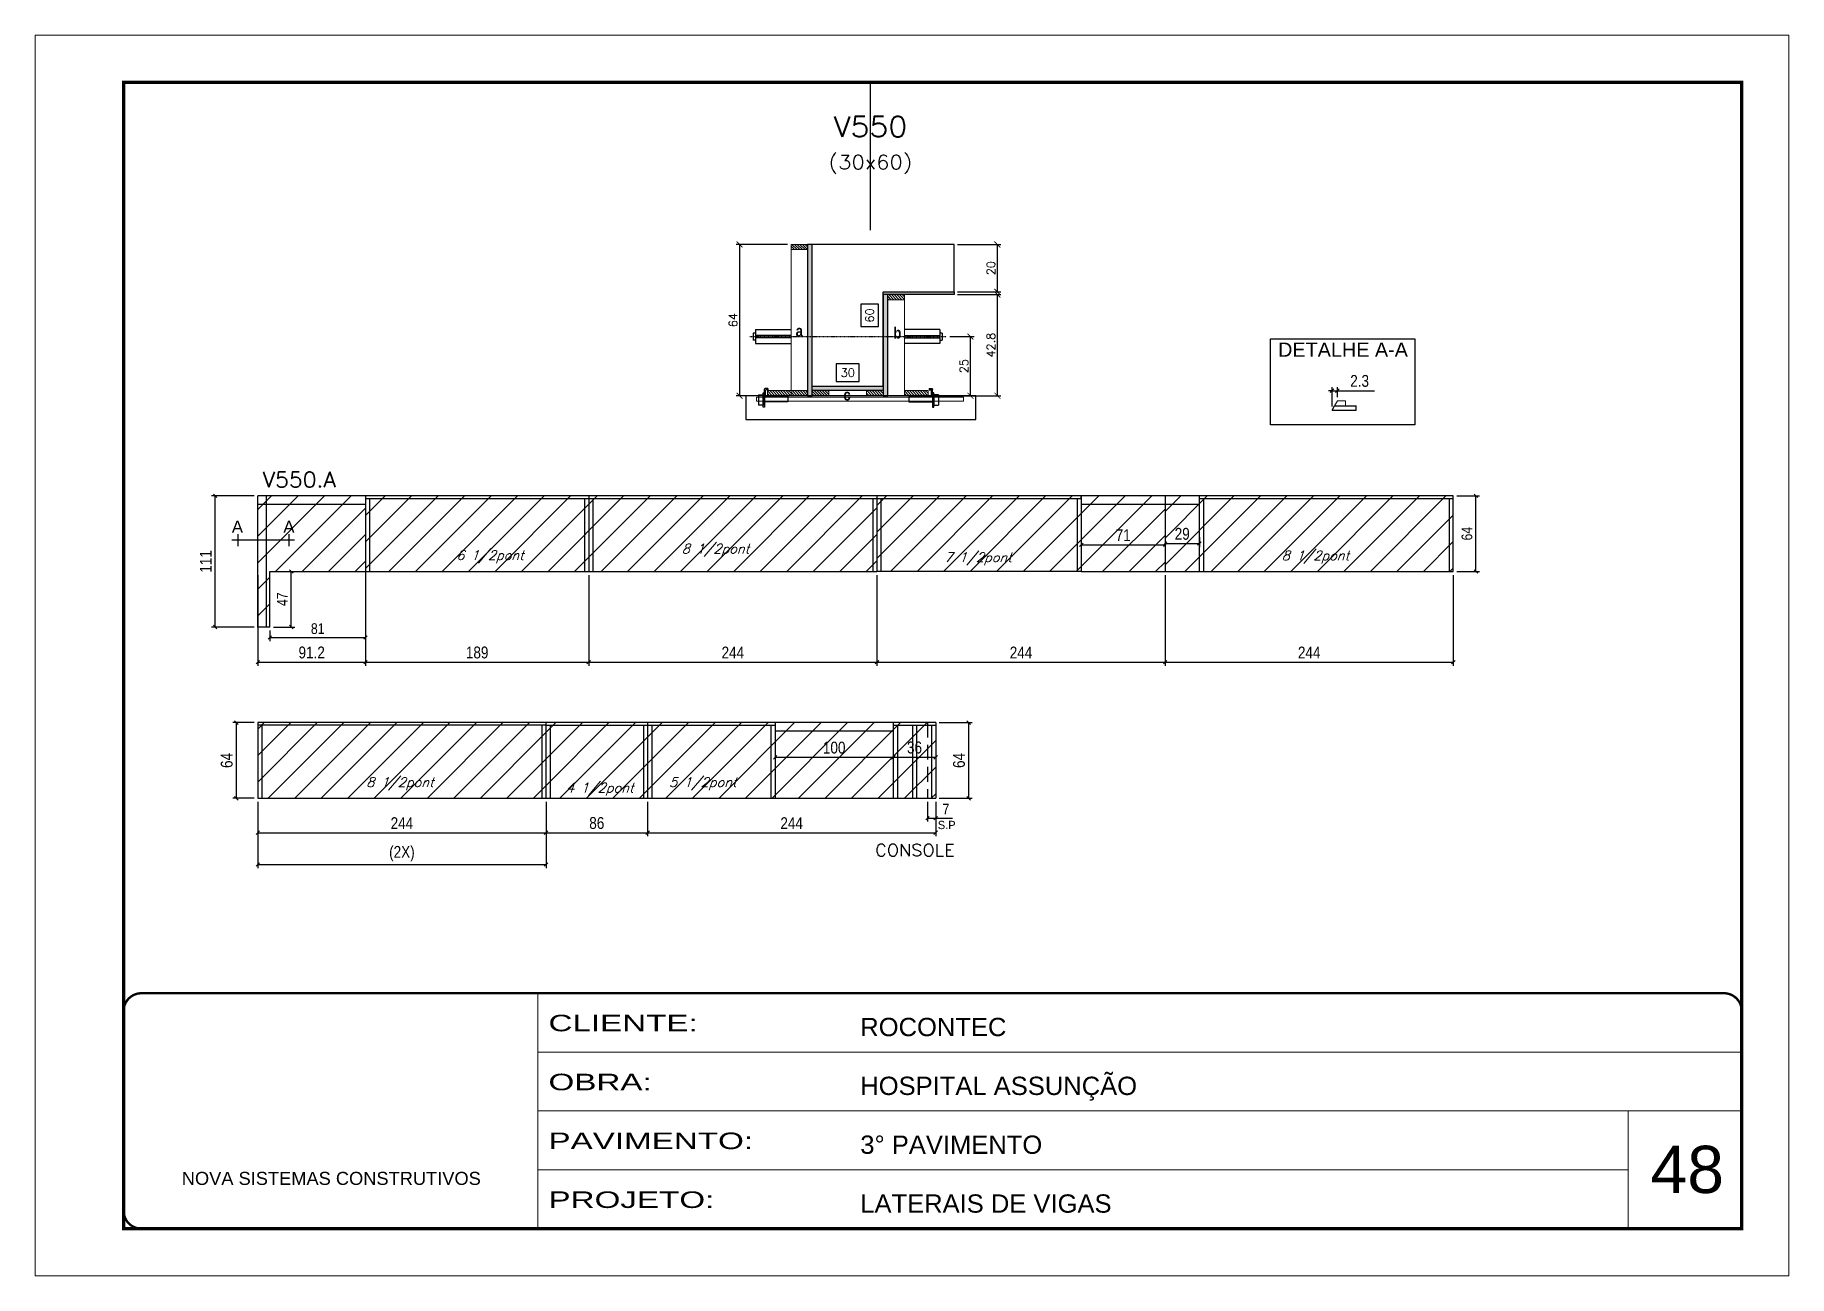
# Model space of a CAD drawing. Extents: x -21493 to -15213, y -12134 to 11887.
# Drawn here: x -16738 to -15253, y -1797 to -747 of the extents above; entities that cross this region are included whole.
import ezdxf
from ezdxf.enums import TextEntityAlignment as Align

# ---------------------------------------------------------------- set-up
doc = ezdxf.new("R2010")
doc.units = 0
for name, pattern in [('CONTINUO', [0]), ('DASHED', [0.75, 0.5, -0.25]), ('HIDDEN', [0.375, 0.25, -0.125])]:
    doc.linetypes.add(name, pattern=pattern)
for name, color, linetype in [('5', 5, 'Continuous'), ('barrote', 251, 'Continuous'), ('COTA', 241, 'Continuous'), ('Cota Seção (2x)', 4, 'Continuous'), ('detalhes', 4, 'Continuous'), ('Painéis', 200, 'Continuous'), ('presilha', 1, 'Continuous'), ('Reaproveitamento', 251, 'Continuous'), ('SARR_2.2x7', 40, 'Continuous'), ('SARR_3.5x7', 81, 'Continuous'), ('TENSOR', 3, 'Continuous'), ('texto', 7, 'Continuous'), ('Texto de Titulo', 7, 'Continuous'), ('Texto Qtd Sarr', 242, 'Continuous')]:
    doc.layers.add(name, color=color, linetype=linetype)
for name, color, linetype, lineweight in [('CARIMBO', 255, 'Continuous', 9), ('CONCRETO', 251, 'Continuous', 25), ('Folhas', 255, 'Continuous', 9), ('Hachura', 251, 'Continuous', 9), ('Madeira', 126, 'Continuous', 18), ('Sarr 2.2x7', 40, 'Continuous', 9), ('SARRAFO DE PRESSAO', 251, 'DASHED', 9), ('SCO-___-LAJ', 2, 'Continuous', 0), ('Texto Seção', 7, 'Continuous', 15)]:
    doc.layers.add(name, color=color, linetype=linetype, lineweight=lineweight)
doc.styles.add('ARIAL', font='arial.ttf')
doc.styles.add('COTA TECNICA', font='techl___.ttf', dxfattribs={"height": 10})
doc.styles.add('COTA TECNICA-50', font='techl___.ttf', dxfattribs={"height": 9})
doc.styles.add('REGUA-120', font='ROMANS.shx', dxfattribs={"height": 15})
doc.styles.add('Romans', font='romans.shx')
doc.styles.add('ROMAS860', font='ROMAS860.SHX')
doc.styles.get("Standard").update_dxf_attribs({"font": 'arial.ttf'})
doc.styles.add('TECNICA', font='techb___.ttf', dxfattribs={"height": 10})
doc.styles.add('Tecnologia', font='')
doc.styles.get('Tecnologia').set_extended_font_data('Forgotten Futurist')
doc.dimstyles.new('COTA PAINEL-50', dxfattribs={"dimtxt": 9, "dimasz": 3, "dimexe": 3, "dimexo": 3, "dimgap": 3, "dimtad": 1, "dimdec": 1, "dimzin": 12, "dimdsep": 46, "dimtxsty": 'COTA TECNICA-50', "dimblk1": 'OBLIQUE', "dimblk2": 'OBLIQUE', "dimsah": 1, "dimcen": 0.9, "dimclrd": 4, "dimclre": 4, "dimclrt": 240, "dimadec": 1, "dimazin": 3, "dimtfac": 1, "dimtdec": 1, "dimtmove": 0, "dimatfit": 3, "dimfxl": 1, "dimtolj": 1, "dimtzin": 12, "dimarcsym": 0})
doc.dimstyles.new('Cota Seção (2x)', dxfattribs={"dimtxt": 7, "dimasz": 5, "dimexe": 3, "dimexo": 3, "dimgap": 2, "dimtad": 3, "dimdec": 1, "dimlfac": 0.5, "dimzin": 12, "dimdsep": 46, "dimtxsty": 'Romans', "dimblk": 'ARCHTICK', "dimcen": 0, "dimclrd": 4, "dimclre": 4, "dimclrt": 1, "dimadec": 1, "dimazin": 3, "dimtfac": 1, "dimtdec": 1, "dimtmove": 0, "dimatfit": 3, "dimldrblk": 'OBLIQUE', "dimfxl": 1, "dimtolj": 1, "dimtzin": 12, "dimarcsym": 0})
doc.dimstyles.new('Cota Seção interna', dxfattribs={"dimtxt": 7, "dimasz": 6, "dimexe": 0.18, "dimexo": 2, "dimgap": -4, "dimtad": 3, "dimdec": 1, "dimlfac": 0.5, "dimzin": 12, "dimdsep": 46, "dimtxsty": 'Romans', "dimblk": 'ARCHTICK', "dimcen": 0.09, "dimse1": 1, "dimse2": 1, "dimsd1": 1, "dimsd2": 1, "dimclrd": 180, "dimclre": 5, "dimclrt": 1, "dimadec": 0, "dimazin": 3, "dimtfac": 1, "dimtdec": 1, "dimtofl": 0, "dimtmove": 0, "dimatfit": 3, "dimldrblk": 'ARCHTICK', "dimfxl": 1, "dimtolj": 1, "dimtzin": 0, "dimarcsym": 0})
doc.dimstyles.new('PAINEL', dxfattribs={"dimtxt": 10, "dimasz": 3, "dimexe": 3, "dimexo": 3, "dimgap": 3, "dimtad": 1, "dimdec": 1, "dimzin": 12, "dimdsep": 46, "dimtxsty": 'COTA TECNICA', "dimblk1": 'OBLIQUE', "dimblk2": 'OBLIQUE', "dimsah": 1, "dimcen": 0.9, "dimclrd": 4, "dimclre": 4, "dimclrt": 240, "dimadec": 1, "dimazin": 3, "dimtfac": 1, "dimtdec": 1, "dimtmove": 0, "dimatfit": 3, "dimfxl": 1, "dimtolj": 1, "dimtzin": 12, "dimarcsym": 0})
pattern_1 = [(315, (6807.4782, -9231.902), (1.12253202, 1.12253202), [])]
pattern_2 = [(45, (-157059.198, -32935.718), (-11.2253202, 11.2253202), [])]

msp = doc.modelspace()

# ---------------------------------------------------------------- texts
at = {"layer": '5', "color": 7, "linetype": 'Continuous'}
msp.add_text('DETALHE A-A', height=12, rotation=359.99996, dxfattribs=at).set_placement((-15685.92, -1019.28))
at = {"layer": '5', "style": 'REGUA-120', "width": 1.1}
msp.add_text('CONSOLE', height=10, dxfattribs=at).set_placement((-16027.14, -1441.86))
at = {"layer": 'CARIMBO', "style": 'ARIAL'}
msp.add_text('48', height=40, dxfattribs=at).set_placement((-15370.55, -1726.95))
at = {"layer": 'detalhes', "style": 'TECNICA'}
for s, p in [('a', (-16094.39, -1002.23)), ('b', (-16011.63, -1003.85)), ('c', (-16053.97, -1056.31))]:
    msp.add_text(s, height=9.6, dxfattribs=at).set_placement(p)
at = {"layer": 'detalhes', "color": 0, "linetype": 'Continuous', "style": 'ARIAL'}
for p in [(-16567.06, -1163.13), (-16523.47, -1163.13)]:
    msp.add_text('A', height=10.22, dxfattribs=at).set_placement(p, align=Align.MIDDLE_CENTER)
at = {"layer": 'texto', "color": 2, "char_height": 8, "attachment_point": 5, "style": 'Romans'}
for s, insert in [('{\\Q19;\\C256;6 1/2pont}', (-16353.18, -1188.51)), ('{\\Q19;\\C256;8 1/2pont}', (-16162.27, -1183.05)), ('{\\Q19;\\C256;7 1/2pont}', (-15939.94, -1190.28)), ('{\\Q19;\\C256;8 1/2pont}', (-15654.34, -1188.79)), ('{\\Q19;\\C256;8 1/2pont}', (-16429.45, -1380.66)), ('{\\Q19;\\C256;4 1/2pont}', (-16260.25, -1385.28)), ('{\\Q19;\\C256;5 1/2pont}', (-16172.99, -1380.66))]:
    msp.add_mtext(s, dxfattribs=dict(at, insert=insert))
at = {"layer": 'texto', "color": 4, "insert": (-15966.52, -1415.54), "char_height": 7, "attachment_point": 5, "style": 'ROMAS860'}
msp.add_mtext('S.P', dxfattribs=at)
at = {"layer": 'Texto Seção', "style": 'REGUA-120', "width": 1.05}
msp.add_text('V550.A', height=13, dxfattribs=at).set_placement((-16545.71, -1129.78))

# ---------------------------------------------------------------- blocks, each defined once
blk = doc.blocks.new('_Oblique')
at = {"color": 0, "linetype": 'ByBlock', "lineweight": -2}
blk.add_line((-0.5, -0.5), (0.5, 0.5), dxfattribs=at)
blk = doc.blocks.new('*D40')
at = {"layer": 'COTA', "color": 4, "linetype": 'ByBlock', "lineweight": -2, "transparency": 16777216}
for p, q in [((-15781.6, -1204), (-15781.6, -1280.7)), ((-15537.6, -1204), (-15537.6, -1280.7)), ((-15781.6, -1277.7), (-15537.6, -1277.7))]:
    blk.add_line(p, q, dxfattribs=at)
at = {"layer": 'Defpoints', "color": 0, "linetype": 'ByBlock', "transparency": 16777216}
for p in [(-15781.6, -1201), (-15537.6, -1201), (-15537.6, -1277.7)]:
    blk.add_point(p, dxfattribs=at)
at = {"layer": 'COTA', "color": 4, "linetype": 'ByBlock', "lineweight": -2, "transparency": 16777216, "xscale": 3, "yscale": 3, "zscale": 3, "rotation": 180}
blk.add_blockref('_Oblique', (-15781.6, -1277.7), dxfattribs=at)
at = {"layer": 'COTA', "color": 4, "linetype": 'ByBlock', "lineweight": -2, "transparency": 16777216, "xscale": 3, "yscale": 3, "zscale": 3}
blk.add_blockref('_Oblique', (-15537.6, -1277.7), dxfattribs=at)
at = {"layer": 'COTA', "color": 240, "linetype": 'ByBlock', "transparency": 16777216, "insert": (-15659.6, -1269.6), "char_height": 10, "attachment_point": 5, "style": 'COTA TECNICA'}
blk.add_mtext('\\A1;244', dxfattribs=at)
blk = doc.blocks.new('*D576')
at = {"layer": 'COTA', "color": 4, "linetype": 'ByBlock', "lineweight": -2, "transparency": 16777216}
for p, q in [((-16025.6, -1204), (-16025.6, -1280.7)), ((-15781.6, -1204), (-15781.6, -1280.7)), ((-16025.6, -1277.7), (-15781.6, -1277.7))]:
    blk.add_line(p, q, dxfattribs=at)
at = {"layer": 'Defpoints', "color": 0, "linetype": 'ByBlock', "transparency": 16777216}
for p in [(-16025.6, -1201), (-15781.6, -1201), (-15781.6, -1277.7)]:
    blk.add_point(p, dxfattribs=at)
at = {"layer": 'COTA', "color": 4, "linetype": 'ByBlock', "lineweight": -2, "transparency": 16777216, "xscale": 3, "yscale": 3, "zscale": 3, "rotation": 180}
blk.add_blockref('_Oblique', (-16025.6, -1277.7), dxfattribs=at)
at = {"layer": 'COTA', "color": 4, "linetype": 'ByBlock', "lineweight": -2, "transparency": 16777216, "xscale": 3, "yscale": 3, "zscale": 3}
blk.add_blockref('_Oblique', (-15781.6, -1277.7), dxfattribs=at)
at = {"layer": 'COTA', "color": 240, "linetype": 'ByBlock', "transparency": 16777216, "insert": (-15903.6, -1269.6), "char_height": 10, "attachment_point": 5, "style": 'COTA TECNICA'}
blk.add_mtext('\\A1;244', dxfattribs=at)
blk = doc.blocks.new('*D577')
at = {"layer": 'COTA', "color": 4, "linetype": 'ByBlock', "lineweight": -2, "transparency": 16777216}
for p, q in [((-15852.6, -1173.1), (-15852.6, -1181.4)), ((-15781.6, -1172), (-15781.6, -1181.4)), ((-15852.6, -1178.4), (-15781.6, -1178.4))]:
    blk.add_line(p, q, dxfattribs=at)
at = {"layer": 'Defpoints', "color": 0, "linetype": 'ByBlock', "transparency": 16777216}
for p in [(-15852.6, -1170.1), (-15781.6, -1169), (-15781.6, -1178.4)]:
    blk.add_point(p, dxfattribs=at)
at = {"layer": 'COTA', "color": 4, "linetype": 'ByBlock', "lineweight": -2, "transparency": 16777216, "xscale": 3, "yscale": 3, "zscale": 3, "rotation": 180}
blk.add_blockref('_Oblique', (-15852.6, -1178.4), dxfattribs=at)
at = {"layer": 'COTA', "color": 4, "linetype": 'ByBlock', "lineweight": -2, "transparency": 16777216, "xscale": 3, "yscale": 3, "zscale": 3}
blk.add_blockref('_Oblique', (-15781.6, -1178.4), dxfattribs=at)
at = {"layer": 'COTA', "color": 240, "linetype": 'ByBlock', "transparency": 16777216, "insert": (-15817.1, -1170.3), "char_height": 10, "attachment_point": 5, "style": 'COTA TECNICA'}
blk.add_mtext('\\A1;71', dxfattribs=at)
blk = doc.blocks.new('*D578')
at = {"layer": 'COTA', "color": 4, "linetype": 'ByBlock', "lineweight": -2, "transparency": 16777216}
for p, q in [((-15781.6, -1172), (-15781.6, -1180.3)), ((-15752.6, -1172), (-15752.6, -1180.3)), ((-15781.6, -1177.3), (-15752.6, -1177.3))]:
    blk.add_line(p, q, dxfattribs=at)
at = {"layer": 'Defpoints', "color": 0, "linetype": 'ByBlock', "transparency": 16777216}
for p in [(-15781.6, -1169), (-15752.6, -1169), (-15752.6, -1177.3)]:
    blk.add_point(p, dxfattribs=at)
at = {"layer": 'COTA', "color": 4, "linetype": 'ByBlock', "lineweight": -2, "transparency": 16777216, "xscale": 3, "yscale": 3, "zscale": 3, "rotation": 180}
blk.add_blockref('_Oblique', (-15781.6, -1177.3), dxfattribs=at)
at = {"layer": 'COTA', "color": 4, "linetype": 'ByBlock', "lineweight": -2, "transparency": 16777216, "xscale": 3, "yscale": 3, "zscale": 3}
blk.add_blockref('_Oblique', (-15752.6, -1177.3), dxfattribs=at)
at = {"layer": 'COTA', "color": 240, "linetype": 'ByBlock', "transparency": 16777216, "insert": (-15767.1, -1169.2), "char_height": 10, "attachment_point": 5, "style": 'COTA TECNICA'}
blk.add_mtext('\\A1;29', dxfattribs=at)
blk = doc.blocks.new('_ArchTick')
at = {"color": 0, "linetype": 'ByBlock', "const_width": 0.15}
blk.add_lwpolyline([(-0.5, -0.5), (0.5, 0.5)], dxfattribs=at)
blk = doc.blocks.new('*D41')
at = {"layer": 'COTA', "color": 4, "lineweight": -2, "transparency": 16777216}
for p, q in [((-15957.3, -966.7), (-15920.6, -966.7)), ((-15923.6, -1052.3), (-15923.6, -966.7)), ((-15974.9, -1052.3), (-15920.6, -1052.3))]:
    blk.add_line(p, q, dxfattribs=at)
at = {"layer": 'Defpoints', "color": 0, "transparency": 16777216}
for p in [(-15960.3, -966.7), (-15923.6, -966.7), (-15977.9, -1052.3)]:
    blk.add_point(p, dxfattribs=at)
at = {"layer": 'COTA', "color": 4, "lineweight": -2, "transparency": 16777216, "xscale": 5, "yscale": 5, "zscale": 5}
for p, rotation in [((-15923.6, -966.7), 90), ((-15923.6, -1052.3), 270)]:
    blk.add_blockref('_ArchTick', p, dxfattribs=dict(at, rotation=rotation))
at = {"layer": 'COTA', "color": 1, "transparency": 16777216, "insert": (-15929.1, -1009.5), "char_height": 7, "attachment_point": 5, "rotation": 90, "style": 'Romans'}
blk.add_mtext('\\A1;42.8', dxfattribs=at)
blk = doc.blocks.new('*D42')
at = {"layer": 'COTA', "color": 4, "lineweight": -2, "transparency": 16777216}
for p, q in [((-15957.3, -924.3), (-15920.6, -924.3)), ((-15923.6, -964.3), (-15923.6, -924.3)), ((-15957.3, -964.3), (-15920.6, -964.3))]:
    blk.add_line(p, q, dxfattribs=at)
at = {"layer": 'Defpoints', "color": 0, "transparency": 16777216}
for p in [(-15960.3, -924.3), (-15923.6, -924.3), (-15960.3, -964.3)]:
    blk.add_point(p, dxfattribs=at)
at = {"layer": 'COTA', "color": 4, "lineweight": -2, "transparency": 16777216, "xscale": 5, "yscale": 5, "zscale": 5}
for p, rotation in [((-15923.6, -924.3), 90), ((-15923.6, -964.3), 270)]:
    blk.add_blockref('_ArchTick', p, dxfattribs=dict(at, rotation=rotation))
at = {"layer": 'COTA', "color": 1, "transparency": 16777216, "insert": (-15929.1, -944.3), "char_height": 7, "attachment_point": 5, "rotation": 90, "style": 'Romans'}
blk.add_mtext('\\A1;20', dxfattribs=at)
blk = doc.blocks.new('*D43')
at = {"layer": 'Cota Seção (2x)', "color": 180, "lineweight": -2, "transparency": 16777216}
for p, q in [((-16024.3, -974.8), (-16039.3, -974.8)), ((-16039.3, -974.8), (-16039.3, -993.8)), ((-16024.3, -993.8), (-16024.3, -974.8)), ((-16039.3, -993.8), (-16024.3, -993.8))]:
    blk.add_line(p, q, dxfattribs=at)
at = {"layer": 'Defpoints', "color": 0, "transparency": 16777216}
for p in [(-16020.3, -924.3), (-16020.3, -924.3), (-16020.3, -1044.3)]:
    blk.add_point(p, dxfattribs=at)
at = {"layer": 'Cota Seção (2x)', "color": 1, "transparency": 16777216, "insert": (-16031.8, -984.3), "char_height": 7, "attachment_point": 5, "rotation": 90, "style": 'Romans'}
blk.add_mtext('\\A1;60', dxfattribs=at)
blk = doc.blocks.new('PRESILHA METÁLICA 1')
at = {"layer": 'presilha'}
for p, q in [((0, 13), (6, 13)), ((0, 13), (0, 0)), ((6, 0), (0, 0)), ((6, 15.5), (7.5, 15.5)), ((6, -2.5), (6, 15.5)), ((6, 13), (6, 0)), ((7.5, 10.6), (7.5, 19.9)), ((7.5, 15.5), (7.5, -2.5)), ((37.5, 4.1), (7.5, 4.1)), ((12, 21), (8.6, 21)), ((9, 11.6), (9, 18.9)), ((12, 19.5), (9.6, 19.5)), ((37.5, 11), (9.6, 11)), ((12, 21), (12, 19.5)), ((37.5, 11), (37.5, 4.1)), ((7.5, -2.5), (6, -2.5))]:
    blk.add_line(p, q, dxfattribs=at)
for centre, radius, start, end in [((8.6, 19.9), 1.14, 90, 180), ((9.6, 18.9), 0.57, 90, 180), ((9.6, 11.6), 0.57, 180, 270)]:
    blk.add_arc(centre, radius, start, end, dxfattribs=at)
blk = doc.blocks.new('*D44')
at = {"layer": 'Cota Seção (2x)', "color": 180, "lineweight": -2, "transparency": 16777216}
for p, q in [((-16040.7, -1025.3), (-16060, -1025.3)), ((-16060, -1025.3), (-16060, -1040.3)), ((-16040.7, -1040.3), (-16040.7, -1025.3)), ((-16060, -1040.3), (-16040.7, -1040.3))]:
    blk.add_line(p, q, dxfattribs=at)
at = {"layer": 'Defpoints', "color": 0, "transparency": 16777216}
for p in [(-16080.3, -1044.3), (-16020.3, -1044.3), (-16020.3, -1052.3)]:
    blk.add_point(p, dxfattribs=at)
at = {"layer": 'Cota Seção (2x)', "color": 1, "transparency": 16777216, "insert": (-16050.3, -1032.8), "char_height": 7, "attachment_point": 5, "style": 'Romans'}
blk.add_mtext('\\A1;30', dxfattribs=at)
blk = doc.blocks.new('*D579')
at = {"layer": 'COTA', "color": 4, "lineweight": -2, "transparency": 16777216}
for p, q in [((-16101.3, -924.3), (-16144.9, -924.3)), ((-16141.9, -924.3), (-16141.9, -1052.3)), ((-16101.3, -1052.3), (-16144.9, -1052.3))]:
    blk.add_line(p, q, dxfattribs=at)
at = {"layer": 'Defpoints', "color": 0, "transparency": 16777216}
for p in [(-16098.3, -924.3), (-16141.9, -1052.3), (-16098.3, -1052.3)]:
    blk.add_point(p, dxfattribs=at)
at = {"layer": 'COTA', "color": 4, "lineweight": -2, "transparency": 16777216, "xscale": 5, "yscale": 5, "zscale": 5}
for p, rotation in [((-16141.9, -924.3), 90), ((-16141.9, -1052.3), 270)]:
    blk.add_blockref('_ArchTick', p, dxfattribs=dict(at, rotation=rotation))
at = {"layer": 'COTA', "color": 1, "transparency": 16777216, "insert": (-16147.4, -988.3), "char_height": 7, "attachment_point": 5, "rotation": 90, "style": 'Romans'}
blk.add_mtext('\\A1;64', dxfattribs=at)
blk = doc.blocks.new('*D580')
at = {"layer": 'COTA', "color": 4, "lineweight": -2, "transparency": 16777216}
for p, q in [((-15964, -1002.2), (-15943.4, -1002.2)), ((-15946.4, -1052.3), (-15946.4, -1002.2)), ((-15979.3, -1052.3), (-15943.4, -1052.3))]:
    blk.add_line(p, q, dxfattribs=at)
at = {"layer": 'Defpoints', "color": 0, "transparency": 16777216}
for p in [(-15967, -1002.2), (-15946.4, -1002.2), (-15982.3, -1052.3)]:
    blk.add_point(p, dxfattribs=at)
at = {"layer": 'COTA', "color": 4, "lineweight": -2, "transparency": 16777216, "xscale": 5, "yscale": 5, "zscale": 5}
for p, rotation in [((-15946.4, -1002.2), 90), ((-15946.4, -1052.3), 270)]:
    blk.add_blockref('_ArchTick', p, dxfattribs=dict(at, rotation=rotation))
at = {"layer": 'COTA', "color": 1, "transparency": 16777216, "insert": (-15951.9, -1027.2), "char_height": 7, "attachment_point": 5, "rotation": 90, "style": 'Romans'}
blk.add_mtext('\\A1;25', dxfattribs=at)
blk = doc.blocks.new('titulo1')
at = {"layer": 'Defpoints', "color": 252, "linetype": 'HIDDEN', "ltscale": 2}
blk.add_line((0, 0), (0, 125), dxfattribs=at)
at = {"layer": 'Defpoints', "style": 'Romans', "oblique": 15}
blk.add_attdef('FOLHA', text='', height=10, dxfattribs=at).set_placement((0, 15.6), align=Align.MIDDLE_CENTER)
at = {"layer": 'Texto Qtd Sarr', "color": 3, "style": 'Romans', "oblique": 15}
for tag, height, p in [('TITULO', 17, (0, 71.4)), ('SEÇÃO', 12, (0, 41.5))]:
    blk.add_attdef(tag, text='', height=height, dxfattribs=at).set_placement(p, align=Align.MIDDLE_CENTER)
blk = doc.blocks.new('*D1109')
at = {"layer": 'COTA', "color": 4, "lineweight": -2, "ltscale": 25, "transparency": 16777216}
for p, q in [((-16549.8, -1204), (-16549.8, -1280.7)), ((-16458.6, -1204), (-16458.6, -1280.7)), ((-16549.8, -1277.7), (-16458.6, -1277.7))]:
    blk.add_line(p, q, dxfattribs=at)
at = {"layer": 'Defpoints', "color": 0, "ltscale": 25, "transparency": 16777216}
for p in [(-16549.8, -1201), (-16458.6, -1201), (-16458.6, -1277.7)]:
    blk.add_point(p, dxfattribs=at)
at = {"layer": 'COTA', "color": 4, "lineweight": -2, "ltscale": 25, "transparency": 16777216, "xscale": 3, "yscale": 3, "zscale": 3, "rotation": 180}
blk.add_blockref('_Oblique', (-16549.8, -1277.7), dxfattribs=at)
at = {"layer": 'COTA', "color": 4, "lineweight": -2, "ltscale": 25, "transparency": 16777216, "xscale": 3, "yscale": 3, "zscale": 3}
blk.add_blockref('_Oblique', (-16458.6, -1277.7), dxfattribs=at)
at = {"layer": 'COTA', "color": 240, "ltscale": 25, "transparency": 16777216, "insert": (-16504.2, -1269.6), "char_height": 10, "attachment_point": 5, "style": 'COTA TECNICA'}
blk.add_mtext('\\A1;91.2', dxfattribs=at)
blk = doc.blocks.new('*D1110')
at = {"layer": 'COTA', "color": 4, "lineweight": -2, "ltscale": 25, "transparency": 16777216}
for p, q in [((-16458.6, -1204), (-16458.6, -1280.7)), ((-16269.6, -1204), (-16269.6, -1280.7)), ((-16458.6, -1277.7), (-16269.6, -1277.7))]:
    blk.add_line(p, q, dxfattribs=at)
at = {"layer": 'Defpoints', "color": 0, "ltscale": 25, "transparency": 16777216}
for p in [(-16458.6, -1201), (-16269.6, -1201), (-16269.6, -1277.7)]:
    blk.add_point(p, dxfattribs=at)
at = {"layer": 'COTA', "color": 4, "lineweight": -2, "ltscale": 25, "transparency": 16777216, "xscale": 3, "yscale": 3, "zscale": 3, "rotation": 180}
blk.add_blockref('_Oblique', (-16458.6, -1277.7), dxfattribs=at)
at = {"layer": 'COTA', "color": 4, "lineweight": -2, "ltscale": 25, "transparency": 16777216, "xscale": 3, "yscale": 3, "zscale": 3}
blk.add_blockref('_Oblique', (-16269.6, -1277.7), dxfattribs=at)
at = {"layer": 'COTA', "color": 240, "ltscale": 25, "transparency": 16777216, "insert": (-16364.1, -1269.6), "char_height": 10, "attachment_point": 5, "style": 'COTA TECNICA'}
blk.add_mtext('\\A1;189', dxfattribs=at)
blk = doc.blocks.new('*D1111')
at = {"layer": 'COTA', "color": 4, "lineweight": -2, "ltscale": 25, "transparency": 16777216}
for p, q in [((-16269.6, -1204), (-16269.6, -1280.7)), ((-16025.6, -1204), (-16025.6, -1280.7)), ((-16269.6, -1277.7), (-16025.6, -1277.7))]:
    blk.add_line(p, q, dxfattribs=at)
at = {"layer": 'Defpoints', "color": 0, "ltscale": 25, "transparency": 16777216}
for p in [(-16269.6, -1201), (-16025.6, -1201), (-16025.6, -1277.7)]:
    blk.add_point(p, dxfattribs=at)
at = {"layer": 'COTA', "color": 4, "lineweight": -2, "ltscale": 25, "transparency": 16777216, "xscale": 3, "yscale": 3, "zscale": 3, "rotation": 180}
blk.add_blockref('_Oblique', (-16269.6, -1277.7), dxfattribs=at)
at = {"layer": 'COTA', "color": 4, "lineweight": -2, "ltscale": 25, "transparency": 16777216, "xscale": 3, "yscale": 3, "zscale": 3}
blk.add_blockref('_Oblique', (-16025.6, -1277.7), dxfattribs=at)
at = {"layer": 'COTA', "color": 240, "ltscale": 25, "transparency": 16777216, "insert": (-16147.6, -1269.6), "char_height": 10, "attachment_point": 5, "style": 'COTA TECNICA'}
blk.add_mtext('\\A1;244', dxfattribs=at)
blk = doc.blocks.new('*D534')
at = {"layer": 'COTA', "color": 4, "linetype": 'ByBlock', "lineweight": -2, "transparency": 16777216}
for p, q in [((-15640.2, -1048), (-15643.2, -1048)), ((-15640.2, -1061.5), (-15640.2, -1045)), ((-15640.2, -1048), (-15635.7, -1048)), ((-15635.7, -1053.5), (-15635.7, -1045)), ((-15635.7, -1048), (-15604.2, -1048))]:
    blk.add_line(p, q, dxfattribs=at)
at = {"layer": 'Defpoints', "color": 0, "linetype": 'ByBlock', "transparency": 16777216}
for p in [(-15635.7, -1048), (-15640.2, -1064.5), (-15635.7, -1056.5)]:
    blk.add_point(p, dxfattribs=at)
at = {"layer": 'COTA', "color": 4, "linetype": 'ByBlock', "lineweight": -2, "transparency": 16777216, "xscale": 3, "yscale": 3, "zscale": 3}
blk.add_blockref('_Oblique', (-15640.2, -1048), dxfattribs=at)
at = {"layer": 'COTA', "color": 4, "linetype": 'ByBlock', "lineweight": -2, "transparency": 16777216, "xscale": 3, "yscale": 3, "zscale": 3, "rotation": 180}
blk.add_blockref('_Oblique', (-15635.7, -1048), dxfattribs=at)
at = {"layer": 'COTA', "color": 240, "linetype": 'ByBlock', "transparency": 16777216, "insert": (-15616.9, -1039.8), "char_height": 10, "attachment_point": 5, "style": 'COTA TECNICA'}
blk.add_mtext('\\A1;2.3', dxfattribs=at)
blk = doc.blocks.new('*D627')
at = {"layer": 'COTA', "color": 4, "lineweight": -2, "ltscale": 25, "transparency": 16777216}
for p, q in [((-16549.8, -1395.9), (-16549.8, -1425.1)), ((-16305.8, -1395.9), (-16305.8, -1425.1)), ((-16549.8, -1422.1), (-16305.8, -1422.1))]:
    blk.add_line(p, q, dxfattribs=at)
at = {"layer": 'Defpoints', "color": 0, "ltscale": 25, "transparency": 16777216}
for p in [(-16549.8, -1392.9), (-16305.8, -1392.9), (-16305.8, -1422.1)]:
    blk.add_point(p, dxfattribs=at)
at = {"layer": 'COTA', "color": 4, "lineweight": -2, "ltscale": 25, "transparency": 16777216, "xscale": 3, "yscale": 3, "zscale": 3, "rotation": 180}
blk.add_blockref('_Oblique', (-16549.8, -1422.1), dxfattribs=at)
at = {"layer": 'COTA', "color": 4, "lineweight": -2, "ltscale": 25, "transparency": 16777216, "xscale": 3, "yscale": 3, "zscale": 3}
blk.add_blockref('_Oblique', (-16305.8, -1422.1), dxfattribs=at)
at = {"layer": 'COTA', "color": 240, "ltscale": 25, "transparency": 16777216, "insert": (-16427.8, -1414), "char_height": 10, "attachment_point": 5, "style": 'COTA TECNICA'}
blk.add_mtext('\\A1;244', dxfattribs=at)
blk = doc.blocks.new('*D57')
at = {"layer": 'COTA', "color": 4, "lineweight": -2, "ltscale": 25, "transparency": 16777216}
for p, q in [((-16549.8, -1395.9), (-16549.8, -1452)), ((-16305.8, -1395.9), (-16305.8, -1452)), ((-16549.8, -1449), (-16305.8, -1449))]:
    blk.add_line(p, q, dxfattribs=at)
at = {"layer": 'Defpoints', "color": 0, "ltscale": 25, "transparency": 16777216}
for p in [(-16549.8, -1392.9), (-16305.8, -1392.9), (-16305.8, -1449)]:
    blk.add_point(p, dxfattribs=at)
at = {"layer": 'COTA', "color": 4, "lineweight": -2, "ltscale": 25, "transparency": 16777216, "xscale": 3, "yscale": 3, "zscale": 3, "rotation": 180}
blk.add_blockref('_Oblique', (-16549.8, -1449), dxfattribs=at)
at = {"layer": 'COTA', "color": 4, "lineweight": -2, "ltscale": 25, "transparency": 16777216, "xscale": 3, "yscale": 3, "zscale": 3}
blk.add_blockref('_Oblique', (-16305.8, -1449), dxfattribs=at)
at = {"layer": 'COTA', "color": 240, "ltscale": 25, "transparency": 16777216, "insert": (-16427.8, -1439.8), "char_height": 10, "attachment_point": 5, "style": 'COTA TECNICA'}
blk.add_mtext('\\A1;(2X)', dxfattribs=at)
blk = doc.blocks.new('*D641')
at = {"layer": 'COTA', "color": 4, "lineweight": -2, "ltscale": 25, "transparency": 16777216}
for p, q in [((-16305.8, -1395.9), (-16305.8, -1425.1)), ((-16219.8, -1395.9), (-16219.8, -1425.1)), ((-16305.8, -1422.1), (-16219.8, -1422.1))]:
    blk.add_line(p, q, dxfattribs=at)
at = {"layer": 'Defpoints', "color": 0, "ltscale": 25, "transparency": 16777216}
for p in [(-16305.8, -1392.9), (-16219.8, -1392.9), (-16219.8, -1422.1)]:
    blk.add_point(p, dxfattribs=at)
at = {"layer": 'COTA', "color": 4, "lineweight": -2, "ltscale": 25, "transparency": 16777216, "xscale": 3, "yscale": 3, "zscale": 3, "rotation": 180}
blk.add_blockref('_Oblique', (-16305.8, -1422.1), dxfattribs=at)
at = {"layer": 'COTA', "color": 4, "lineweight": -2, "ltscale": 25, "transparency": 16777216, "xscale": 3, "yscale": 3, "zscale": 3}
blk.add_blockref('_Oblique', (-16219.8, -1422.1), dxfattribs=at)
at = {"layer": 'COTA', "color": 240, "ltscale": 25, "transparency": 16777216, "insert": (-16262.8, -1413.9), "char_height": 10, "attachment_point": 5, "style": 'COTA TECNICA'}
blk.add_mtext('\\A1;86', dxfattribs=at)
blk = doc.blocks.new('*D58')
at = {"layer": 'COTA', "color": 4, "linetype": 'ByBlock', "lineweight": -2, "transparency": 16777216}
for p, q in [((-15982.8, -1395.9), (-15982.8, -1412.7)), ((-15982.8, -1409.7), (-15975.8, -1409.7)), ((-15975.8, -1395.9), (-15975.8, -1412.7)), ((-15975.8, -1409.7), (-15961.7, -1409.7))]:
    blk.add_line(p, q, dxfattribs=at)
at = {"layer": 'Defpoints', "color": 0, "linetype": 'ByBlock', "transparency": 16777216}
for p in [(-15982.8, -1392.9), (-15975.8, -1392.9), (-15975.8, -1409.7)]:
    blk.add_point(p, dxfattribs=at)
at = {"layer": 'COTA', "color": 4, "linetype": 'ByBlock', "lineweight": -2, "transparency": 16777216, "xscale": 3, "yscale": 3, "zscale": 3, "rotation": 180}
blk.add_blockref('_Oblique', (-15982.8, -1409.7), dxfattribs=at)
at = {"layer": 'COTA', "color": 4, "linetype": 'ByBlock', "lineweight": -2, "transparency": 16777216, "xscale": 3, "yscale": 3, "zscale": 3}
blk.add_blockref('_Oblique', (-15975.8, -1409.7), dxfattribs=at)
at = {"layer": 'COTA', "color": 240, "linetype": 'ByBlock', "transparency": 16777216, "insert": (-15967.2, -1402.1), "char_height": 9, "attachment_point": 5, "style": 'COTA TECNICA-50'}
blk.add_mtext('\\A1;7', dxfattribs=at)
blk = doc.blocks.new('*D642')
at = {"layer": 'COTA', "color": 4, "lineweight": -2, "ltscale": 25, "transparency": 16777216}
for p, q in [((-16111.8, -1338.9), (-16111.8, -1361.2)), ((-16011.8, -1338.9), (-16011.8, -1361.2)), ((-16111.8, -1358.2), (-16011.8, -1358.2))]:
    blk.add_line(p, q, dxfattribs=at)
at = {"layer": 'Defpoints', "color": 0, "ltscale": 25, "transparency": 16777216}
for p in [(-16111.8, -1335.9), (-16011.8, -1335.9), (-16011.8, -1358.2)]:
    blk.add_point(p, dxfattribs=at)
at = {"layer": 'COTA', "color": 4, "lineweight": -2, "ltscale": 25, "transparency": 16777216, "xscale": 3, "yscale": 3, "zscale": 3, "rotation": 180}
blk.add_blockref('_Oblique', (-16111.8, -1358.2), dxfattribs=at)
at = {"layer": 'COTA', "color": 4, "lineweight": -2, "ltscale": 25, "transparency": 16777216, "xscale": 3, "yscale": 3, "zscale": 3}
blk.add_blockref('_Oblique', (-16011.8, -1358.2), dxfattribs=at)
at = {"layer": 'COTA', "color": 240, "ltscale": 25, "transparency": 16777216, "insert": (-16061.8, -1350.1), "char_height": 10, "attachment_point": 5, "style": 'COTA TECNICA'}
blk.add_mtext('\\A1;100', dxfattribs=at)
blk = doc.blocks.new('*D643')
at = {"layer": 'COTA', "color": 4, "lineweight": -2, "ltscale": 25, "transparency": 16777216}
for p, q in [((-16011.8, -1338.9), (-16011.8, -1361.2)), ((-16011.8, -1358.2), (-15975.8, -1358.2))]:
    blk.add_line(p, q, dxfattribs=at)
at = {"layer": 'Defpoints', "color": 0, "ltscale": 25, "transparency": 16777216}
for p in [(-16011.8, -1335.9), (-15975.8, -1358.2), (-15975.8, -1358.2)]:
    blk.add_point(p, dxfattribs=at)
at = {"layer": 'COTA', "color": 4, "lineweight": -2, "ltscale": 25, "transparency": 16777216, "xscale": 3, "yscale": 3, "zscale": 3, "rotation": 180}
blk.add_blockref('_Oblique', (-16011.8, -1358.2), dxfattribs=at)
at = {"layer": 'COTA', "color": 4, "lineweight": -2, "ltscale": 25, "transparency": 16777216, "xscale": 3, "yscale": 3, "zscale": 3}
blk.add_blockref('_Oblique', (-15975.8, -1358.2), dxfattribs=at)
at = {"layer": 'COTA', "color": 240, "ltscale": 25, "transparency": 16777216, "insert": (-15993.8, -1350), "char_height": 10, "attachment_point": 5, "style": 'COTA TECNICA'}
blk.add_mtext('\\A1;36', dxfattribs=at)
blk = doc.blocks.new('*D644')
at = {"layer": 'COTA', "color": 4, "lineweight": -2, "ltscale": 25, "transparency": 16777216}
for p, q in [((-16219.8, -1395.9), (-16219.8, -1425.1)), ((-15975.8, -1395.9), (-15975.8, -1425.1)), ((-16219.8, -1422.1), (-15975.8, -1422.1))]:
    blk.add_line(p, q, dxfattribs=at)
at = {"layer": 'Defpoints', "color": 0, "ltscale": 25, "transparency": 16777216}
for p in [(-16219.8, -1392.9), (-15975.8, -1392.9), (-15975.8, -1422.1)]:
    blk.add_point(p, dxfattribs=at)
at = {"layer": 'COTA', "color": 4, "lineweight": -2, "ltscale": 25, "transparency": 16777216, "xscale": 3, "yscale": 3, "zscale": 3, "rotation": 180}
blk.add_blockref('_Oblique', (-16219.8, -1422.1), dxfattribs=at)
at = {"layer": 'COTA', "color": 4, "lineweight": -2, "ltscale": 25, "transparency": 16777216, "xscale": 3, "yscale": 3, "zscale": 3}
blk.add_blockref('_Oblique', (-15975.8, -1422.1), dxfattribs=at)
at = {"layer": 'COTA', "color": 240, "ltscale": 25, "transparency": 16777216, "insert": (-16097.8, -1414), "char_height": 10, "attachment_point": 5, "style": 'COTA TECNICA'}
blk.add_mtext('\\A1;244', dxfattribs=at)
blk = doc.blocks.new('*D645')
at = {"layer": 'COTA', "color": 4, "lineweight": -2, "ltscale": 25, "transparency": 16777216}
for p, q in [((-15972.8, -1328.9), (-15945, -1328.9)), ((-15948, -1328.9), (-15948, -1392.9)), ((-15972.8, -1392.9), (-15945, -1392.9))]:
    blk.add_line(p, q, dxfattribs=at)
at = {"layer": 'Defpoints', "color": 0, "ltscale": 25, "transparency": 16777216}
for p in [(-15975.8, -1328.9), (-15975.8, -1392.9), (-15948, -1392.9)]:
    blk.add_point(p, dxfattribs=at)
at = {"layer": 'COTA', "color": 4, "lineweight": -2, "ltscale": 25, "transparency": 16777216, "xscale": 3, "yscale": 3, "zscale": 3}
for p, rotation in [((-15948, -1328.9), 90), ((-15948, -1392.9), 270)]:
    blk.add_blockref('_Oblique', p, dxfattribs=dict(at, rotation=rotation))
at = {"layer": 'COTA', "color": 240, "ltscale": 25, "transparency": 16777216, "insert": (-15956.1, -1360.9), "char_height": 10, "attachment_point": 5, "rotation": 90, "style": 'COTA TECNICA'}
blk.add_mtext('\\A1;64', dxfattribs=at)
blk = doc.blocks.new('*D646')
at = {"layer": 'COTA', "color": 4, "lineweight": -2, "ltscale": 25, "transparency": 16777216}
for p, q in [((-16552.8, -1137), (-16588.9, -1137)), ((-16585.9, -1248), (-16585.9, -1137)), ((-16552.8, -1248), (-16588.9, -1248))]:
    blk.add_line(p, q, dxfattribs=at)
at = {"layer": 'Defpoints', "color": 0, "ltscale": 25, "transparency": 16777216}
for p in [(-16585.9, -1137), (-16549.8, -1137), (-16549.8, -1248)]:
    blk.add_point(p, dxfattribs=at)
at = {"layer": 'COTA', "color": 4, "lineweight": -2, "ltscale": 25, "transparency": 16777216, "xscale": 3, "yscale": 3, "zscale": 3}
for p, rotation in [((-16585.9, -1137), 90), ((-16585.9, -1248), 270)]:
    blk.add_blockref('_Oblique', p, dxfattribs=dict(at, rotation=rotation))
at = {"layer": 'COTA', "color": 240, "ltscale": 25, "transparency": 16777216, "insert": (-16593.9, -1192.5), "char_height": 10, "attachment_point": 5, "rotation": 90, "style": 'COTA TECNICA'}
blk.add_mtext('\\A1;111', dxfattribs=at)
blk = doc.blocks.new('*D647')
at = {"layer": 'COTA', "color": 4, "lineweight": -2, "ltscale": 25, "transparency": 16777216}
for p, q in [((-16552.8, -1328.9), (-16571, -1328.9)), ((-16568, -1392.9), (-16568, -1328.9)), ((-16552.8, -1392.9), (-16571, -1392.9))]:
    blk.add_line(p, q, dxfattribs=at)
at = {"layer": 'Defpoints', "color": 0, "ltscale": 25, "transparency": 16777216}
for p in [(-16568, -1328.9), (-16549.8, -1328.9), (-16549.8, -1392.9)]:
    blk.add_point(p, dxfattribs=at)
at = {"layer": 'COTA', "color": 4, "lineweight": -2, "ltscale": 25, "transparency": 16777216, "xscale": 3, "yscale": 3, "zscale": 3}
for p, rotation in [((-16568, -1328.9), 90), ((-16568, -1392.9), 270)]:
    blk.add_blockref('_Oblique', p, dxfattribs=dict(at, rotation=rotation))
at = {"layer": 'COTA', "color": 240, "ltscale": 25, "transparency": 16777216, "insert": (-16576.1, -1360.9), "char_height": 10, "attachment_point": 5, "rotation": 90, "style": 'COTA TECNICA'}
blk.add_mtext('\\A1;64', dxfattribs=at)
blk = doc.blocks.new('9999999999')
at = {"color": 30, "linetype": 'CONTINUO'}
for p, q in [((98564.6, 34230.2), (98564.6, 34429.4)), ((98564.6, 34379.6), (99584, 34379.6)), ((98564.6, 34329.8), (99488, 34329.8)), ((99584, 34329.8), (99488, 34329.8)), ((99488, 34329.8), (99488, 34230.2)), ((98564.6, 34280), (99488, 34280))]:
    blk.add_line(p, q, dxfattribs=at)
at = {"color": 30, "linetype": 'CONTINUO', "const_width": 2}
blk.add_lwpolyline([(99584, 34230.2), (99584, 34414.4, 0.414214), (99569, 34429.4), (98229, 34429.4, 0.414214), (98214, 34414.4), (98214, 34245.2, 0.414214), (98229, 34230.2), (99584, 34230.2)], format="xyb", dxfattribs=at)
at = {"layer": 'Folhas'}
blk.add_lwpolyline([(98139, 34190.2), (99624, 34190.2), (99624, 35240.2), (98139, 35240.2)], close=True, dxfattribs=at)
at = {"layer": 'Folhas', "color": 30, "const_width": 3}
blk.add_lwpolyline([(98214, 34230.2), (99584, 34230.2), (99584, 35200.2), (98214, 35200.2)], close=True, dxfattribs=at)
at = {"color": 7, "linetype": 'Continuous', "ltscale": 5, "style": 'ARIAL'}
for s, height, p in [('ROCONTEC', 15.48, (98837.7, 34393.1)), ('HOSPITAL ASSUNÇÃO', 15.483, (98837.7, 34343.3)), ('3° PAVIMENTO', 15.483, (98837.7, 34293.5)), ('NOVA SISTEMAS CONSTRUTIVOS', 11.059, (98263.2, 34267.2)), ('LATERAIS DE VIGAS', 15.483, (98837.7, 34243.7))]:
    blk.add_text(s, height=height, dxfattribs=at).set_placement(p)
at = {"layer": 'Folhas', "color": 7, "style": 'Tecnologia', "width": 1.5}
for s, p in [('CLIENTE:', (98573.7, 34397.2)), ('OBRA:', (98573.7, 34347.3)), ('PAVIMENTO:', (98573.7, 34297.5)), ('PROJETO:', (98573.7, 34247.7))]:
    blk.add_text(s, height=14, dxfattribs=at).set_placement(p)
blk = doc.blocks.new('*D1884')
at = {"layer": 'COTA', "color": 4, "lineweight": -2, "transparency": 16777216}
for p, q in [((-16536.6, -1201), (-16518.5, -1201)), ((-16521.5, -1248), (-16521.5, -1201)), ((-16536.6, -1248), (-16518.5, -1248))]:
    blk.add_line(p, q, dxfattribs=at)
at = {"layer": 'Defpoints', "color": 0, "transparency": 16777216}
for p in [(-16539.6, -1201), (-16521.5, -1201), (-16539.6, -1248)]:
    blk.add_point(p, dxfattribs=at)
at = {"layer": 'COTA', "color": 4, "lineweight": -2, "transparency": 16777216, "xscale": 3, "yscale": 3, "zscale": 3}
for p, rotation in [((-16521.5, -1201), 90), ((-16521.5, -1248), 270)]:
    blk.add_blockref('_Oblique', p, dxfattribs=dict(at, rotation=rotation))
at = {"layer": 'COTA', "color": 240, "transparency": 16777216, "insert": (-16529.1, -1224.5), "char_height": 9, "attachment_point": 5, "rotation": 90, "style": 'COTA TECNICA-50'}
blk.add_mtext('\\A1;47', dxfattribs=at)
blk = doc.blocks.new('*D1885')
at = {"layer": 'COTA', "color": 4, "lineweight": -2, "transparency": 16777216}
for p, q in [((-16458.6, -1204), (-16458.6, -1259.9)), ((-16539.6, -1251), (-16539.6, -1259.9)), ((-16539.6, -1256.9), (-16458.6, -1256.9))]:
    blk.add_line(p, q, dxfattribs=at)
at = {"layer": 'Defpoints', "color": 0, "transparency": 16777216}
for p in [(-16458.6, -1201), (-16539.6, -1248), (-16458.6, -1256.9)]:
    blk.add_point(p, dxfattribs=at)
at = {"layer": 'COTA', "color": 4, "lineweight": -2, "transparency": 16777216, "xscale": 3, "yscale": 3, "zscale": 3, "rotation": 180}
blk.add_blockref('_Oblique', (-16539.6, -1256.9), dxfattribs=at)
at = {"layer": 'COTA', "color": 4, "lineweight": -2, "transparency": 16777216, "xscale": 3, "yscale": 3, "zscale": 3}
blk.add_blockref('_Oblique', (-16458.6, -1256.9), dxfattribs=at)
at = {"layer": 'COTA', "color": 240, "transparency": 16777216, "insert": (-16499.1, -1249.4), "char_height": 9, "attachment_point": 5, "style": 'COTA TECNICA-50'}
blk.add_mtext('\\A1;81', dxfattribs=at)
blk = doc.blocks.new('*D1886')
at = {"layer": 'COTA', "color": 4, "lineweight": -2, "transparency": 16777216}
for p, q in [((-15534.6, -1137), (-15515.4, -1137)), ((-15518.4, -1201), (-15518.4, -1137)), ((-15534.6, -1201), (-15515.4, -1201))]:
    blk.add_line(p, q, dxfattribs=at)
at = {"layer": 'Defpoints', "color": 0, "transparency": 16777216}
for p in [(-15537.6, -1137), (-15518.4, -1137), (-15537.6, -1201)]:
    blk.add_point(p, dxfattribs=at)
at = {"layer": 'COTA', "color": 4, "lineweight": -2, "transparency": 16777216, "xscale": 3, "yscale": 3, "zscale": 3}
for p, rotation in [((-15518.4, -1137), 90), ((-15518.4, -1201), 270)]:
    blk.add_blockref('_Oblique', p, dxfattribs=dict(at, rotation=rotation))
at = {"layer": 'COTA', "color": 240, "transparency": 16777216, "insert": (-15526, -1169), "char_height": 9, "attachment_point": 5, "rotation": 90, "style": 'COTA TECNICA-50'}
blk.add_mtext('\\A1;64', dxfattribs=at)

# ---------------------------------------------------------------- dimensions: what is measured, and where the dimension line sits
at = {"layer": 'COTA'}
for base, p1, p2, dimstyle, picture, middle in [((-16141.88, -1052.26), (-16098.34, -924.26), (-16098.34, -1052.26), 'Cota Seção (2x)', '*D579', (-16147.38, -988.26)), ((-15923.62, -924.26), (-15960.34, -964.26), (-15960.34, -924.26), 'Cota Seção (2x)', '*D42', (-15929.12, -944.26)), ((-15923.62, -966.66), (-15977.94, -1052.26), (-15960.34, -966.66), 'Cota Seção (2x)', '*D41', (-15929.12, -1009.46)), ((-15946.41, -1002.21), (-15982.34, -1052.26), (-15967.04, -1002.21), 'Cota Seção (2x)', '*D580', (-15951.91, -1027.23)), ((-15518.39, -1137.04), (-15537.62, -1201.04), (-15537.62, -1137.04), 'COTA PAINEL-50', '*D1886', (-15525.98, -1169.04)), ((-16521.5, -1201.04), (-16539.62, -1248.04), (-16539.62, -1201.04), 'COTA PAINEL-50', '*D1884', (-16529.07, -1224.54))]:
    dim = msp.add_linear_dim(base=base, p1=p1, p2=p2, angle=90, dimstyle=dimstyle, dxfattribs=at)
    dim.commit()
    dim.dimension.update_dxf_attribs({"geometry": picture, "text_midpoint": middle})
at = {"layer": 'COTA', "linetype": 'ByBlock'}
for base, p1, p2, dimstyle, override, picture, middle in [((-15635.65, -1047.99), (-15640.25, -1064.51), (-15635.65, -1056.51), 'PAINEL', {"dimlfac": 0.5}, '*D534', (-15616.94, -1039.77)), ((-15752.62, -1177.27), (-15781.62, -1169.04), (-15752.62, -1169.04), 'PAINEL', {"dimtmove": 1}, '*D578', (-15767.12, -1169.18)), ((-15975.82, -1409.71), (-15982.82, -1392.91), (-15975.82, -1392.91), 'COTA PAINEL-50', {"dimarcsym": 1}, '*D58', (-15967.24, -1402.15))]:
    dim = msp.add_linear_dim(base=base, p1=p1, p2=p2, dimstyle=dimstyle, override=override, dxfattribs=at)
    dim.commit()
    dim.dimension.update_dxf_attribs({"geometry": picture, "text_midpoint": middle})
at = {"layer": 'COTA', "ltscale": 25}
for base, p1, p2, picture, middle in [((-16585.89, -1137.04), (-16549.82, -1248.04), (-16549.82, -1137.04), '*D646', (-16593.94, -1192.54)), ((-16567.97, -1328.91), (-16549.82, -1392.91), (-16549.82, -1328.91), '*D647', (-16576.07, -1360.91)), ((-15947.99, -1392.91), (-15975.82, -1328.91), (-15975.82, -1392.91), '*D645', (-15956.09, -1360.91))]:
    dim = msp.add_linear_dim(base=base, p1=p1, p2=p2, angle=90, dimstyle='PAINEL', dxfattribs=at)
    dim.commit()
    dim.dimension.update_dxf_attribs({"geometry": picture, "text_midpoint": middle})
at = {"layer": 'COTA', "linetype": 'ByBlock'}
for base, p1, p2, picture, middle in [((-15781.62, -1178.37), (-15852.62, -1170.14), (-15781.62, -1169.04), '*D577', (-15817.12, -1170.29)), ((-15781.62, -1277.67), (-16025.62, -1201.04), (-15781.62, -1201.04), '*D576', (-15903.62, -1269.6))]:
    dim = msp.add_linear_dim(base=base, p1=p1, p2=p2, dimstyle='PAINEL', dxfattribs=at)
    dim.commit()
    dim.dimension.update_dxf_attribs({"geometry": picture, "text_midpoint": middle})
at = {"layer": 'COTA', "ltscale": 25}
for base, p1, p2, picture, middle in [((-16458.62, -1277.67), (-16549.82, -1201.04), (-16458.62, -1201.04), '*D1109', (-16504.22, -1269.59)), ((-16269.62, -1277.67), (-16458.62, -1201.04), (-16269.62, -1201.04), '*D1110', (-16364.12, -1269.57)), ((-16025.62, -1277.67), (-16269.62, -1201.04), (-16025.62, -1201.04), '*D1111', (-16147.62, -1269.6)), ((-16011.82, -1358.2), (-16111.82, -1335.91), (-16011.82, -1335.91), '*D642', (-16061.82, -1350.1)), ((-16305.82, -1422.07), (-16549.82, -1392.91), (-16305.82, -1392.91), '*D627', (-16427.82, -1414)), ((-16219.82, -1422.07), (-16305.82, -1392.91), (-16219.82, -1392.91), '*D641', (-16262.82, -1413.95)), ((-15975.82, -1422.07), (-16219.82, -1392.91), (-15975.82, -1392.91), '*D644', (-16097.82, -1414))]:
    dim = msp.add_linear_dim(base=base, p1=p1, p2=p2, dimstyle='PAINEL', dxfattribs=at)
    dim.commit()
    dim.dimension.update_dxf_attribs({"geometry": picture, "text_midpoint": middle})
at = {"layer": 'COTA'}
dim = msp.add_linear_dim(base=(-16458.62, -1256.95), p1=(-16539.62, -1248.04), p2=(-16458.62, -1201.04), dimstyle='COTA PAINEL-50', dxfattribs=at)
dim.commit()
dim.dimension.update_dxf_attribs({"geometry": '*D1885', "text_midpoint": (-16499.12, -1249.36)})
at = {"layer": 'COTA', "linetype": 'ByBlock'}
dim = msp.add_linear_dim(base=(-15537.62, -1277.67), p1=(-15781.62, -1201.04), p2=(-15537.62, -1201.04), dimstyle='PAINEL', dxfattribs=at)
dim.commit()
dim.dimension.update_dxf_attribs({"geometry": '*D40', "text_midpoint": (-15659.62, -1277.67), "dimtype": 160})
at = {"layer": 'COTA', "ltscale": 25}
dim = msp.add_linear_dim(base=(-15975.82, -1358.2), p1=(-16011.82, -1335.91), p2=(-15975.82, -1358.2), dimstyle='PAINEL', override={"dimtmove": 1}, dxfattribs=at)
dim.commit()
dim.dimension.update_dxf_attribs({"geometry": '*D643', "text_midpoint": (-15993.82, -1349.98)})
dim = msp.add_linear_dim(base=(-16305.82, -1449.04), p1=(-16549.82, -1392.91), p2=(-16305.82, -1392.91), text='(2X)', dimstyle='PAINEL', dxfattribs=at)
dim.commit()
dim.dimension.update_dxf_attribs({"geometry": '*D57', "text_midpoint": (-16427.82, -1449.04), "dimtype": 160})
at = {"layer": 'Cota Seção (2x)'}
dim = msp.add_linear_dim(base=(-16020.34, -924.26), p1=(-16020.34, -1044.26), p2=(-16020.34, -924.26), angle=90, dimstyle='Cota Seção interna', dxfattribs=at)
dim.commit()
dim.dimension.update_dxf_attribs({"geometry": '*D43', "text_midpoint": (-16031.84, -984.26)})
dim = msp.add_linear_dim(base=(-16020.34, -1044.26), p1=(-16080.34, -1044.26), p2=(-16020.34, -1052.26), dimstyle='Cota Seção interna', dxfattribs=at)
dim.commit()
dim.dimension.update_dxf_attribs({"geometry": '*D44', "text_midpoint": (-16050.34, -1044.26), "dimtype": 160})

# ---------------------------------------------------------------- hatches: boundary and pattern name
at = {"layer": 'Hachura'}
h = msp.add_hatch(dxfattribs=at)
h.set_pattern_fill('ANSI31', color=256, scale=0.5, angle=270, style=0)
h.set_pattern_definition(pattern_1)
h.paths.add_polyline_path([(-16098.34, -928.66), (-16098.34, -924.26), (-16084.34, -924.26), (-16084.34, -928.66)])
h = msp.add_hatch(color=256, dxfattribs=at)
h.dxf.hatch_style = 1
h.paths.add_polyline_path([(-16080.34, -924.26), (-16084.34, -924.26), (-16084.34, -1052.26), (-16080.34, -1052.26)])
h = msp.add_hatch(color=256, dxfattribs=at)
h.dxf.hatch_style = 1
h.paths.add_polyline_path([(-16020.34, -966.66), (-16020.34, -964.26), (-15960.34, -964.26), (-15960.34, -966.66)])
h = msp.add_hatch(color=256, dxfattribs=at)
h.dxf.hatch_style = 1
h.paths.add_polyline_path([(-16016.34, -966.66), (-16020.34, -966.66), (-16020.34, -1052.26), (-16016.34, -1052.26)])
h = msp.add_hatch(dxfattribs=at)
h.set_pattern_fill('ANSI31', color=256, scale=0.5, angle=270, style=0)
h.set_pattern_definition([(315, (6889.4772, -9274.302), (1.12253202, 1.12253202), [])])
h.paths.add_polyline_path([(-16016.34, -971.06), (-16016.34, -966.66), (-16002.34, -966.66), (-16002.34, -971.06)])
h = msp.add_hatch(dxfattribs=at)
h.set_pattern_fill('ANSI31', color=256, scale=0.5, angle=270, style=0)
h.set_pattern_definition([(315, (6773.4782, -9281.902), (1.12253202, 1.12253202), [])])
h.paths.add_polyline_path([(-16098.34, -1052.26), (-16098.34, -1047.86), (-16118.34, -1047.86), (-16118.34, -1052.26)])
h = msp.add_hatch(dxfattribs=at)
h.set_pattern_fill('ANSI31', color=256, scale=0.5, angle=270, style=0)
h.set_pattern_definition(pattern_1)
h.paths.add_polyline_path([(-16098.34, -1047.86), (-16098.34, -1052.26), (-16084.34, -1052.26), (-16084.34, -1047.86)])
h = msp.add_hatch(color=256, dxfattribs=at)
h.dxf.hatch_style = 1
h.paths.add_polyline_path([(-16080.34, -1047.86), (-16080.34, -1044.26), (-16020.34, -1044.26), (-16020.34, -1047.86)])
h = msp.add_hatch(dxfattribs=at)
h.set_pattern_fill('ANSI31', color=256, scale=0.5, angle=270, style=0)
h.set_pattern_definition([(315, (6876.2782, -9281.902), (1.12253202, 1.12253202), [])])
h.paths.add_polyline_path([(-16080.34, -1052.26), (-16080.34, -1047.86), (-16066.34, -1047.86), (-16066.34, -1052.26)])
h = msp.add_hatch(dxfattribs=at)
h.set_pattern_fill('ANSI31', color=256, scale=0.5, angle=270, style=0)
h.set_pattern_definition([(315, (6898.2772, -9281.902), (1.12253202, 1.12253202), [])])
h.paths.add_polyline_path([(-16020.34, -1052.26), (-16020.34, -1047.86), (-16034.34, -1047.86), (-16034.34, -1052.26)])
h = msp.add_hatch(dxfattribs=at)
h.set_pattern_fill('ANSI31', color=256, scale=0.5, angle=270, style=0)
h.set_pattern_definition([(315, (6889.4772, -9281.902), (1.12253202, 1.12253202), [])])
h.paths.add_polyline_path([(-15982.34, -1052.26), (-15982.34, -1047.86), (-16002.34, -1047.86), (-16002.34, -1052.26)])
at = {"layer": 'Hachura', "ltscale": 25}
h = msp.add_hatch(dxfattribs=at)
h.set_pattern_fill('ANSI31', color=256, scale=5)
h.set_pattern_definition(pattern_2)
h.paths.add_polyline_path([(-16549.82, -1328.91), (-16549.82, -1392.91), (-16305.82, -1392.91), (-16305.82, -1328.91)])
h = msp.add_hatch(dxfattribs=at)
h.set_pattern_fill('ANSI31', color=256, scale=5)
h.set_pattern_definition(pattern_2)
h.paths.add_polyline_path([(-16305.82, -1328.91), (-16305.82, -1392.91), (-16219.82, -1392.91), (-16219.82, -1328.91)])
h = msp.add_hatch(dxfattribs=at)
h.set_pattern_fill('ANSI31', color=256, scale=5)
h.set_pattern_definition(pattern_2)
h.paths.add_polyline_path([(-16219.82, -1328.91), (-16219.82, -1392.91), (-15975.82, -1392.91), (-15975.82, -1328.91)])
at = {"layer": 'Reaproveitamento', "linetype": 'ByBlock'}
h = msp.add_hatch(dxfattribs=at)
h.set_pattern_fill('ANSI31', color=256, scale=5)
h.paths.add_polyline_path([(-16458.62, -1137.04), (-16549.82, -1137.04), (-16549.82, -1248.04), (-16539.62, -1248.04), (-16539.62, -1201.04), (-16458.62, -1201.04)])
h = msp.add_hatch(dxfattribs=at)
h.set_pattern_fill('ANSI31', color=256, scale=5)
h.set_pattern_definition([(45, (-151154.654, -29209.051), (-11.2253202, 11.2253202), [])])
h.paths.add_polyline_path([(-16025.62, -1137.04), (-16458.62, -1137.04), (-16458.62, -1201.04), (-16025.62, -1201.04)])
h = msp.add_hatch(dxfattribs=at)
h.set_pattern_fill('ANSI31', color=256, scale=5)
h.set_pattern_definition([(45, (-149941.654, -29049.314), (-11.2253202, 11.2253202), [])])
h.paths.add_polyline_path([(-16025.62, -1201.04), (-15852.62, -1201.04), (-15852.62, -1201.04), (-15781.62, -1201.04), (-15781.62, -1137.04), (-16025.62, -1137.04)])
h = msp.add_hatch(dxfattribs=at)
h.set_pattern_fill('ANSI31', color=256, scale=5)
h.set_pattern_definition([(45, (-156486.444, -32677.712), (-11.2253202, 11.2253202), [])])
h.paths.add_polyline_path([(-15537.62, -1137.04), (-15648.62, -1137.04), (-15767.62, -1137.04), (-15781.62, -1137.04), (-15781.62, -1201.04), (-15537.62, -1201.04)])
h.paths.add_polyline_path([(-15777.64, -1179.05), (-15755.86, -1179.05), (-15755.86, -1158.46), (-15777.64, -1158.46)], flags=24)
h.paths.add_polyline_path([(-15690.71, -1196.77), (-15623.09, -1196.77), (-15617.59, -1180.8), (-15685.21, -1180.8)], flags=24)

# ---------------------------------------------------------------- linework, layer by layer
at = {"ltscale": 3}
for p, q in [((-16130.34, -999.21), (-16130.34, -1005.21)), ((-16128.34, -999.21), (-16130.34, -999.21)), ((-16128.34, -1005.21), (-16130.34, -1005.21)), ((-16128.34, -996.21), (-16128.34, -1008.21)), ((-16128.34, -996.21), (-16098.34, -996.21)), ((-16098.34, -1001.21), (-16128.34, -1001.21)), ((-16098.34, -1003.21), (-16128.34, -1003.21)), ((-16128.34, -1008.21), (-16098.34, -1008.21)), ((-15972.34, -996.21), (-16002.34, -996.21)), ((-16002.34, -1001.21), (-15972.34, -1001.21)), ((-16002.34, -1003.21), (-15972.34, -1003.21)), ((-15972.34, -1008.21), (-16002.34, -1008.21)), ((-15972.34, -996.21), (-15972.34, -1008.21)), ((-15970.34, -999.21), (-15972.34, -999.21)), ((-15972.34, -1005.21), (-15970.34, -1005.21)), ((-15970.34, -999.21), (-15970.34, -1005.21))]:
    msp.add_line(p, q, dxfattribs=at)
at = {"linetype": 'ByBlock'}
msp.add_lwpolyline([(-15692.5, -1004.17), (-15570.21, -1004.17), (-15570.21, -1076.79), (-15692.5, -1076.79)], close=True, dxfattribs=at)
at = {"layer": 'barrote'}
msp.add_lwpolyline([(-16136.71, -1072.26), (-15941.74, -1072.26), (-15941.74, -1052.26), (-16136.71, -1052.26)], close=True, dxfattribs=at)
at = {"layer": 'CONCRETO'}
msp.add_line((-16080.34, -1044.26), (-16080.34, -924.26), dxfattribs=at)
msp.add_lwpolyline([(-16080.34, -1044.26), (-16020.34, -1044.26), (-16020.34, -964.26), (-15960.34, -964.26), (-15960.34, -924.26), (-16020.34, -924.26), (-16020.34, -924.26), (-16080.34, -924.26)], dxfattribs=at)
at = {"layer": 'detalhes'}
for p, q in [((-16566.86, -1169.54), (-16566.86, -1179.54)), ((-16523.67, -1169.54), (-16523.67, -1179.54)), ((-16518.67, -1174.54), (-16571.86, -1174.54))]:
    msp.add_line(p, q, dxfattribs=at)
at = {"layer": 'Madeira'}
for points in [[(-16098.34, -928.66), (-16098.34, -924.26), (-16084.34, -924.26), (-16084.34, -928.66)], [(-16098.34, -924.26), (-16084.34, -924.26), (-16084.34, -1052.26), (-16098.34, -1052.26)], [(-16016.34, -971.06), (-16016.34, -966.66), (-16002.34, -966.66), (-16002.34, -971.06)], [(-16016.34, -966.66), (-16002.34, -966.66), (-16002.34, -1052.26), (-16016.34, -1052.26)], [(-16098.34, -1052.26), (-16098.34, -1047.86), (-16118.34, -1047.86), (-16118.34, -1052.26)], [(-16098.34, -1047.86), (-16098.34, -1052.26), (-16084.34, -1052.26), (-16084.34, -1047.86)], [(-16080.34, -1052.26), (-16080.34, -1047.86), (-16066.34, -1047.86), (-16066.34, -1052.26)], [(-16020.34, -1052.26), (-16020.34, -1047.86), (-16034.34, -1047.86), (-16034.34, -1052.26)], [(-15982.34, -1052.26), (-15982.34, -1047.86), (-16002.34, -1047.86), (-16002.34, -1052.26)]]:
    msp.add_lwpolyline(points, close=True, dxfattribs=at)
at = {"layer": 'Painéis'}
for p, q in [((-15640.25, -1064.51), (-15638.18, -1060.91)), ((-15640.25, -1064.51), (-15619.82, -1064.51)), ((-15638.18, -1060.91), (-15619.82, -1060.91)), ((-15619.82, -1064.51), (-15619.82, -1060.91))]:
    msp.add_line(p, q, dxfattribs=at)
at = {"layer": 'Painéis', "linetype": 'ByBlock'}
for p, q in [((-16549.82, -1248.04), (-16549.82, -1137.04)), ((-16458.62, -1137.04), (-16458.62, -1244.04)), ((-16350.62, -1137.04), (-16350.62, -1137.04)), ((-16269.62, -1137.04), (-16269.62, -1201.04)), ((-16025.62, -1137.04), (-16025.62, -1201.04)), ((-16025.62, -1137.04), (-16025.62, -1201.04)), ((-15781.62, -1137.04), (-15781.62, -1201.04)), ((-15648.62, -1137.04), (-15767.62, -1137.04)), ((-15537.62, -1137.04), (-15648.62, -1137.04)), ((-15648.62, -1137.04), (-15648.62, -1137.04)), ((-16539.62, -1201.04), (-16025.62, -1201.04)), ((-16539.62, -1248.04), (-16539.62, -1201.04)), ((-15852.62, -1201.04), (-16025.62, -1201.04)), ((-15852.62, -1201.04), (-15537.62, -1201.04)), ((-15852.62, -1201.04), (-15852.62, -1201.04)), ((-16539.62, -1248.04), (-16549.82, -1248.04)), ((-15975.82, -1328.91), (-16549.82, -1328.91)), ((-16549.82, -1328.91), (-16549.82, -1392.91)), ((-16305.82, -1328.91), (-16305.82, -1392.91)), ((-16219.82, -1328.91), (-16219.82, -1392.91)), ((-15975.82, -1328.91), (-15975.82, -1392.91)), ((-16549.82, -1392.91), (-15975.82, -1392.91))]:
    msp.add_line(p, q, dxfattribs=at)
at = {"layer": 'Painéis', "ltscale": 25}
msp.add_line((-15537.62, -1201.04), (-15537.62, -1137.04), dxfattribs=at)
at = {"layer": 'Painéis'}
for points in [[(-16080.34, -924.26), (-16084.34, -924.26), (-16084.34, -1052.26), (-16080.34, -1052.26)], [(-16020.34, -966.66), (-16020.34, -964.26), (-15960.34, -964.26), (-15960.34, -966.66)], [(-16016.34, -966.66), (-16020.34, -966.66), (-16020.34, -1052.26), (-16016.34, -1052.26)], [(-16080.34, -1047.86), (-16080.34, -1044.26), (-16020.34, -1044.26), (-16020.34, -1047.86)]]:
    msp.add_lwpolyline(points, close=True, dxfattribs=at)
at = {"layer": 'Painéis', "linetype": 'ByBlock'}
for points in [[(-16025.62, -1137.04), (-16549.82, -1137.04)], [(-15767.62, -1137.04), (-15956.62, -1137.04), (-15956.62, -1137.04), (-16025.62, -1137.04)]]:
    msp.add_lwpolyline(points, dxfattribs=at)
at = {"layer": 'Sarr 2.2x7'}
for p, q in [((-15638.18, -1060.91), (-15635.65, -1056.51)), ((-15635.65, -1056.51), (-15628.82, -1056.51)), ((-15628.82, -1056.51), (-15628.82, -1060.91))]:
    msp.add_line(p, q, dxfattribs=at)
at = {"layer": 'SARR_2.2x7', "linetype": 'Continuous', "ltscale": 50}
for p, q in [((-16542.82, -1137.04), (-16542.82, -1248.04)), ((-16458.62, -1139.24), (-16269.62, -1139.24)), ((-16269.62, -1139.24), (-16025.62, -1139.24)), ((-16025.62, -1139.24), (-15852.62, -1139.24)), ((-15852.62, -1139.24), (-15852.62, -1137.04)), ((-15752.62, -1139.24), (-15537.62, -1139.24)), ((-16549.82, -1144.04), (-16458.62, -1144.04)), ((-15852.62, -1144.04), (-15781.62, -1144.04)), ((-15781.62, -1144.04), (-15752.62, -1144.04)), ((-16305.82, -1331.11), (-16549.82, -1331.11)), ((-16305.82, -1331.11), (-16219.82, -1331.11)), ((-16219.82, -1331.11), (-16111.82, -1331.11)), ((-16111.82, -1335.91), (-16011.82, -1335.91)), ((-16011.82, -1331.11), (-15975.82, -1331.11))]:
    msp.add_line(p, q, dxfattribs=at)
at = {"layer": 'SARR_2.2x7', "linetype": 'HIDDEN', "ltscale": 50}
msp.add_line((-15982.82, -1328.91), (-15982.82, -1392.91), dxfattribs=at)
at = {"layer": 'SARR_3.5x7'}
for p, q in [((-16455.12, -1139.24), (-16455.12, -1201.04)), ((-16273.12, -1139.24), (-16273.12, -1201.04)), ((-16266.12, -1139.24), (-16266.12, -1201.04)), ((-16029.12, -1139.24), (-16029.12, -1201.04)), ((-16022.16, -1139.24), (-16022.16, -1201.04)), ((-15856.12, -1139.24), (-15856.12, -1201.04)), ((-15852.62, -1137.04), (-15852.62, -1201.04)), ((-15852.62, -1139.24), (-15852.62, -1201.04)), ((-15752.62, -1137.04), (-15752.62, -1201.04)), ((-15749.12, -1139.24), (-15749.12, -1201.04)), ((-15541.12, -1139.24), (-15541.12, -1201.04)), ((-16546.32, -1331.11), (-16546.32, -1392.91)), ((-16309.32, -1331.11), (-16309.32, -1392.91)), ((-16302.32, -1331.11), (-16302.32, -1392.91)), ((-16223.32, -1331.11), (-16223.32, -1392.91)), ((-16216.32, -1331.11), (-16216.32, -1392.91)), ((-16115.32, -1331.11), (-16115.32, -1392.91)), ((-16111.82, -1328.91), (-16111.82, -1392.91)), ((-16011.82, -1328.91), (-16011.82, -1392.91)), ((-16008.32, -1331.11), (-16008.32, -1392.91)), ((-15995.57, -1331.11), (-15995.57, -1392.91)), ((-15992.07, -1331.11), (-15992.07, -1392.91)), ((-15979.32, -1331.11), (-15979.32, -1392.91)), ((-15975.82, -1328.91), (-15975.82, -1392.91))]:
    msp.add_line(p, q, dxfattribs=at)
at = {"layer": 'SCO-___-LAJ', "color": 1}
msp.add_lwpolyline([(-16127.7, -1053.59), (-15952.4, -1053.59), (-15952.4, -1056.79), (-16127.7, -1056.79)], close=True, dxfattribs=at)
at = {"layer": 'TENSOR', "linetype": 'HIDDEN', "ltscale": 0.5}
msp.add_line((-16133.34, -1002.21), (-15967.04, -1002.21), dxfattribs=at)

# ---------------------------------------------------------------- block references
at = {"layer": 'presilha', "yscale": 0.6666666666666666, "zscale": 0.6666666666666666}
for p, xscale in [((-16125.92, -1060.22), 0.6666666666666666), ((-15973.48, -1060.22), -0.6666666666666666)]:
    msp.add_blockref('PRESILHA METÁLICA 1', p, dxfattribs=dict(at, xscale=xscale))
at = {"layer": 'SARRAFO DE PRESSAO', "color": 6, "linetype": 'ByBlock'}
msp.add_blockref('9999999999', (-114877.39, -35987.3), dxfattribs=at)
at = {"layer": 'Texto Seção'}
ref = msp.add_blockref('titulo1', (-16031.13, -912.09), dxfattribs=at)
ref.add_attrib('TITULO', 'V550', dxfattribs={"layer": 'Texto de Titulo', "color": 7, "height": 17, "style": 'Romans', "width": 1.1}).set_placement((-16031.13, -824.59), align=Align.MIDDLE_CENTER)
ref.add_attrib('SEÇÃO', '(30x60)', dxfattribs={"layer": 'Texto de Titulo', "color": 7, "height": 12, "style": 'Romans', "width": 1.1}).set_placement((-16031.13, -854.59), align=Align.MIDDLE_CENTER)

msp.set_redraw_order([(e.dxf.handle, doc.entitydb.next_handle()) for e in msp.query("TEXT MTEXT ATTDEF DIMENSION ARC_DIMENSION")])  # texts and dimensions are drawn at this point

doc.saveas('drawing.dxf')
